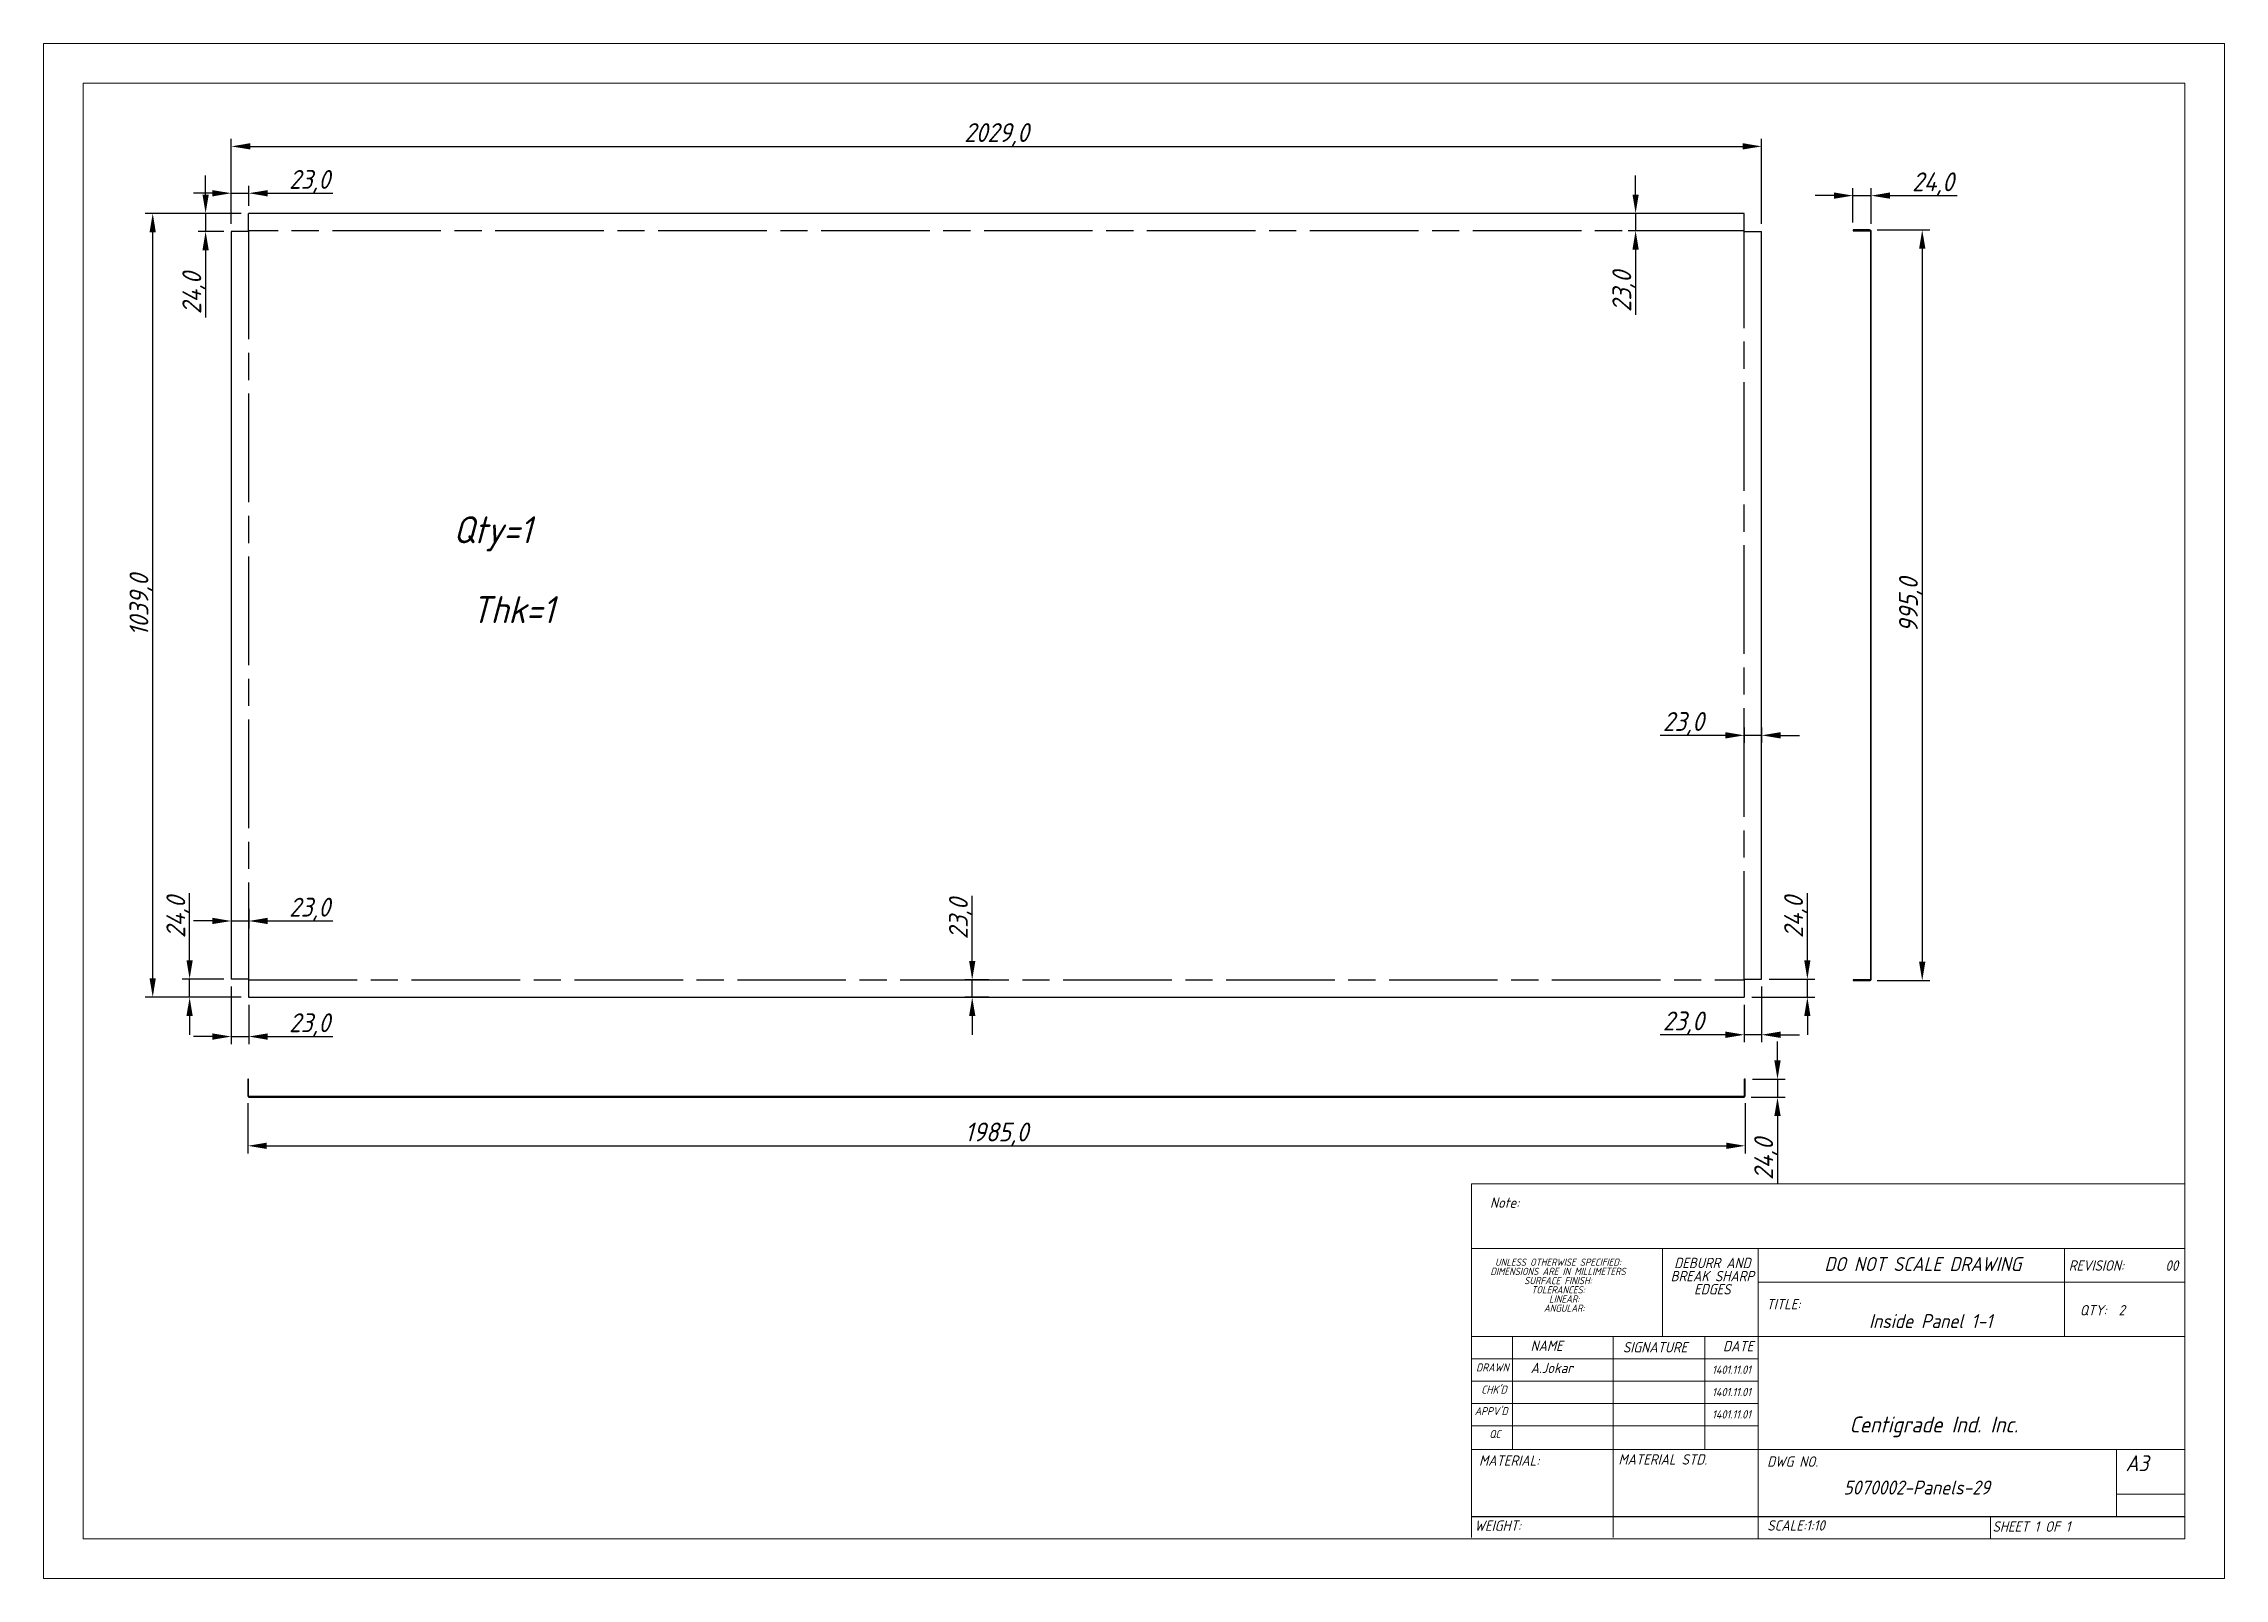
# Model space of a CAD drawing. Header units: inches. Extents: x 18597 to 101525, y -10106 to 51.
# Drawn here: x 54100 to 56991, y -5431 to -3397 of the extents above; entities that cross this region are included whole.
import ezdxf

# ---------------------------------------------------------------- set-up
doc = ezdxf.new("R2010")
doc.units = ezdxf.units.IN
doc.header["$LTSCALE"] = 6
doc.header["$MEASUREMENT"] = 0
doc.linetypes.add('ACAD_ISO08W100', pattern=[36, 24, -3, 6, -3])
doc.linetypes.add('SLD-Solid', pattern=[0])
doc.styles.add('GENISO', font='geniso.shx', dxfattribs={"oblique": 15})
doc.dimstyles.new('Scale', dxfattribs={"dimscale": 10, "dimtxt": 2.5, "dimasz": 2.5, "dimexe": 1, "dimexo": 1, "dimgap": 0.1, "dimtad": 1, "dimdec": 1, "dimzin": 0, "dimtxsty": 'GENISO', "dimcen": 2.5, "dimclrd": 1, "dimclre": 1, "dimclrt": 256, "dimadec": 0, "dimazin": 0, "dimtfac": 1, "dimtdec": 1, "dimtmove": 0, "dimatfit": 3, "dimfxl": 1, "dimtzin": 0, "dimlwd": -1, "dimlwe": -1, "dimarcsym": 0})

msp = doc.modelspace()

# ---------------------------------------------------------------- texts
at = {"style": 'GENISO', "oblique": 15}
for s, p in [('Qty=1', (54643.14, -4059.18)), ('Thk=1', (54667.23, -4165.06))]:
    msp.add_text(s, height=35.747, dxfattribs=at).set_placement(p)
at = {"attachment_point": 5, "style": 'GENISO'}
for s, insert, char_height in [('Note:', (56037.08, -4933.28), 13.737), ('DIMENSIONS ARE IN MILLIMETERS', (56107.89, -5024.39), 9.6156), ('UNLESS OTHERWISE SPECIFIED:', (56107.89, -5012.2), 9.6156), ('BREAK SHARP', (56312.5, -5030.66), 13.7366), ('DEBURR AND', (56312.5, -5013.25), 13.737), ('DO NOT SCALE DRAWING', (56591.57, -5014.69), 18.4916), ('REVISION:       00', (56857.6, -5016.64), 13.7366), ('SURFACE FINISH:', (56107.89, -5036.59), 9.6156), ('TOLERANCES:', (56107.89, -5048.78), 9.6156), ('LINEAR:', (56116.12, -5060.97), 9.616), ('EDGES', (56312.5, -5048.08), 13.737), ('ANGULAR:', (56116.12, -5073.16), 9.616), ('TITLE:', (56406.77, -5067.76), 13.737), ('Inside Panel 1-1', (56601.97, -5090.27), 18.4916), ('QTY:  2', (56829.57, -5075.86), 13.737), ('NAME', (56092.79, -5123), 13.737), ('DATE', (56346.77, -5123.44), 13.737), ('DRAWN', (56020.93, -5151.69), 10.567), ('A.Jokar', (56099.52, -5152.4), 13.737), ('SIGNATURE', (56236.61, -5124.97), 13.737), ("CHK'D", (56022.99, -5181.11), 10.567), ('1401.11.01', (56337.89, -5154.73), 10.989), ("APPV'D", (56019.25, -5209.65), 10.567), ('1401.11.01', (56337.89, -5184.34), 10.989), ('1401.11.01', (56337.89, -5213.95), 10.989), ('Centigrade Ind. Inc.', (56606.02, -5230.52), 21.1333), ('QC', (56024.28, -5239.95), 10.567), ('MATERIAL:', (56043.1, -5275.19), 13.737), ('MATERIAL STD.', (56246.73, -5273.63), 13.7366), ('DWG NO.', (56418.87, -5276.51), 13.737), ('A3', (56875.55, -5278.69), 21.133), ('5070002-Panels-29', (56583.5, -5310.91), 18.4916), ('WEIGHT:', (56028, -5361.46), 13.737), ('SCALE:1:10', (56423.43, -5361.14), 13.737), ('SHEET 1 OF 1', (56735.58, -5362.6), 13.7366)]:
    msp.add_mtext(s, dxfattribs=dict(at, insert=insert, char_height=char_height))

# ---------------------------------------------------------------- blocks, each defined once
blk = doc.blocks.new('*D534')
at = {"color": 1, "transparency": 16777216}
for p, q in [((54361.9, -3621.9), (54234.7, -3621.9)), ((54244.7, -4635.9), (54244.7, -3646.9)), ((54361.9, -4660.9), (54234.7, -4660.9))]:
    blk.add_line(p, q, dxfattribs=at)
for points in [[(54240.5, -3646.9), (54248.8, -3646.9), (54244.7, -3621.9)], [(54240.5, -4635.9), (54248.8, -4635.9), (54244.7, -4660.9)]]:
    blk.add_solid(points, dxfattribs=at)
at = {"layer": 'Defpoints', "color": 0, "transparency": 16777216}
for p in [(54244.7, -3621.9), (54371.9, -3621.9), (54371.9, -4660.9)]:
    blk.add_point(p, dxfattribs=at)
at = {"transparency": 16777216, "insert": (54229.3, -4141.4), "char_height": 25, "attachment_point": 5, "rotation": 90, "style": 'GENISO'}
blk.add_mtext('1039,0', dxfattribs=at)
blk = doc.blocks.new('*D535')
at = {"color": 1, "transparency": 16777216}
for p, q in [((54348.9, -3635.9), (54348.9, -3523.1)), ((56377.9, -3635.9), (56377.9, -3523.1)), ((54373.9, -3533.1), (56352.9, -3533.1))]:
    blk.add_line(p, q, dxfattribs=at)
for points in [[(54373.9, -3528.9), (54373.9, -3537.2), (54348.9, -3533.1)], [(56352.9, -3528.9), (56352.9, -3537.2), (56377.9, -3533.1)]]:
    blk.add_solid(points, dxfattribs=at)
at = {"layer": 'Defpoints', "color": 0, "transparency": 16777216}
for p in [(56377.9, -3533.1), (54348.9, -3645.9), (56377.9, -3645.9)]:
    blk.add_point(p, dxfattribs=at)
at = {"transparency": 16777216, "insert": (55363.4, -3517.7), "char_height": 25, "attachment_point": 5, "style": 'GENISO'}
blk.add_mtext('2029,0', dxfattribs=at)
blk = doc.blocks.new('*D536')
at = {"color": 1, "transparency": 16777216}
for p, q in [((56398.9, -4744.6), (56398.9, -4719.6)), ((56365.9, -4769.6), (56408.9, -4769.6)), ((56398.9, -4769.6), (56398.9, -4793.6)), ((56363.9, -4793.6), (56408.9, -4793.6)), ((56398.9, -4818.6), (56398.9, -4907.6))]:
    blk.add_line(p, q, dxfattribs=at)
for points in [[(56394.7, -4744.6), (56403.1, -4744.6), (56398.9, -4769.6)], [(56394.7, -4818.6), (56403.1, -4818.6), (56398.9, -4793.6)]]:
    blk.add_solid(points, dxfattribs=at)
at = {"layer": 'Defpoints', "color": 0, "transparency": 16777216}
for p in [(56355.9, -4769.6), (56353.9, -4793.6), (56398.9, -4793.6)]:
    blk.add_point(p, dxfattribs=at)
at = {"transparency": 16777216, "insert": (56383.5, -4875.6), "char_height": 25, "attachment_point": 5, "rotation": 90, "style": 'GENISO'}
blk.add_mtext('24,0', dxfattribs=at)
blk = doc.blocks.new('*D537')
at = {"color": 1, "transparency": 16777216}
for p, q in [((54370.9, -4801.6), (54370.9, -4867.9)), ((56355.9, -4801.6), (56355.9, -4867.9)), ((54395.9, -4857.9), (56330.9, -4857.9))]:
    blk.add_line(p, q, dxfattribs=at)
for points in [[(54395.9, -4853.7), (54395.9, -4862.1), (54370.9, -4857.9)], [(56330.9, -4853.7), (56330.9, -4862.1), (56355.9, -4857.9)]]:
    blk.add_solid(points, dxfattribs=at)
at = {"layer": 'Defpoints', "color": 0, "transparency": 16777216}
for p in [(54370.9, -4791.6), (56355.9, -4791.6), (56355.9, -4857.9)]:
    blk.add_point(p, dxfattribs=at)
at = {"transparency": 16777216, "insert": (55363.4, -4842.5), "char_height": 25, "attachment_point": 5, "style": 'GENISO'}
blk.add_mtext('1985,0', dxfattribs=at)
blk = doc.blocks.new('*D538')
at = {"color": 1, "transparency": 16777216}
for p, q in [((56474, -3598.4), (56449, -3598.4)), ((56499, -3633.9), (56499, -3588.4)), ((56499, -3598.4), (56523, -3598.4)), ((56523, -3635.9), (56523, -3588.4)), ((56548, -3598.4), (56637, -3598.4))]:
    blk.add_line(p, q, dxfattribs=at)
for points in [[(56474, -3594.2), (56474, -3602.5), (56499, -3598.4)], [(56548, -3594.2), (56548, -3602.5), (56523, -3598.4)]]:
    blk.add_solid(points, dxfattribs=at)
at = {"layer": 'Defpoints', "color": 0, "transparency": 16777216}
for p in [(56523, -3598.4), (56499, -3643.9), (56523, -3645.9)]:
    blk.add_point(p, dxfattribs=at)
at = {"transparency": 16777216, "insert": (56605, -3583), "char_height": 25, "attachment_point": 5, "style": 'GENISO'}
blk.add_mtext('24,0', dxfattribs=at)
blk = doc.blocks.new('*D539')
at = {"color": 1, "transparency": 16777216}
for p, q in [((56531, -3643.9), (56600.8, -3643.9)), ((56590.8, -3668.9), (56590.8, -4613.9)), ((56531, -4638.9), (56600.8, -4638.9))]:
    blk.add_line(p, q, dxfattribs=at)
for points in [[(56586.6, -3668.9), (56595, -3668.9), (56590.8, -3643.9)], [(56586.6, -4613.9), (56595, -4613.9), (56590.8, -4638.9)]]:
    blk.add_solid(points, dxfattribs=at)
at = {"layer": 'Defpoints', "color": 0, "transparency": 16777216}
for p in [(56521, -3643.9), (56521, -4638.9), (56590.8, -4638.9)]:
    blk.add_point(p, dxfattribs=at)
at = {"transparency": 16777216, "insert": (56575.4, -4141.4), "char_height": 25, "attachment_point": 5, "rotation": 90, "style": 'GENISO'}
blk.add_mtext('995,0', dxfattribs=at)
blk = doc.blocks.new('*D540')
at = {"color": 1, "transparency": 16777216}
for p, q in [((55331.2, -4612.9), (55331.2, -4526.4)), ((55353.4, -4637.9), (55321.2, -4637.9)), ((55331.2, -4660.9), (55331.2, -4637.9)), ((55353.4, -4660.9), (55321.2, -4660.9)), ((55331.2, -4685.9), (55331.2, -4710.9))]:
    blk.add_line(p, q, dxfattribs=at)
for points in [[(55327.1, -4612.9), (55335.4, -4612.9), (55331.2, -4637.9)], [(55327.1, -4685.9), (55335.4, -4685.9), (55331.2, -4660.9)]]:
    blk.add_solid(points, dxfattribs=at)
at = {"layer": 'Defpoints', "color": 0, "transparency": 16777216}
for p in [(55331.2, -4637.9), (55363.4, -4637.9), (55363.4, -4660.9)]:
    blk.add_point(p, dxfattribs=at)
at = {"transparency": 16777216, "insert": (55315.8, -4557.1), "char_height": 25, "attachment_point": 5, "rotation": 90, "style": 'GENISO'}
blk.add_mtext('23,0', dxfattribs=at)
blk = doc.blocks.new('*D541')
at = {"color": 1, "transparency": 16777216}
for p, q in [((54323.9, -4559.9), (54298.9, -4559.9)), ((54348.9, -4543.9), (54348.9, -4569.9)), ((54348.9, -4559.9), (54371.9, -4559.9)), ((54371.9, -4543.9), (54371.9, -4569.9)), ((54396.9, -4559.9), (54483.3, -4559.9))]:
    blk.add_line(p, q, dxfattribs=at)
for points in [[(54323.9, -4555.7), (54323.9, -4564), (54348.9, -4559.9)], [(54396.9, -4555.7), (54396.9, -4564), (54371.9, -4559.9)]]:
    blk.add_solid(points, dxfattribs=at)
at = {"layer": 'Defpoints', "color": 0, "transparency": 16777216}
for p in [(54348.9, -4533.9), (54371.9, -4533.9), (54371.9, -4559.9)]:
    blk.add_point(p, dxfattribs=at)
at = {"transparency": 16777216, "insert": (54452.6, -4544.5), "char_height": 25, "attachment_point": 5, "style": 'GENISO'}
blk.add_mtext('23,0', dxfattribs=at)
blk = doc.blocks.new('*D542')
at = {"color": 1, "transparency": 16777216}
for p, q in [((56354.9, -4303.5), (56354.9, -4323.8)), ((56377.9, -4303.5), (56377.9, -4323.8)), ((56329.9, -4313.8), (56243.4, -4313.8)), ((56377.9, -4313.8), (56354.9, -4313.8)), ((56402.9, -4313.8), (56427.9, -4313.8))]:
    blk.add_line(p, q, dxfattribs=at)
for points in [[(56329.9, -4309.6), (56329.9, -4318), (56354.9, -4313.8)], [(56402.9, -4309.6), (56402.9, -4318), (56377.9, -4313.8)]]:
    blk.add_solid(points, dxfattribs=at)
at = {"layer": 'Defpoints', "color": 0, "transparency": 16777216}
for p in [(56354.9, -4293.5), (56377.9, -4293.5), (56354.9, -4313.8)]:
    blk.add_point(p, dxfattribs=at)
at = {"transparency": 16777216, "insert": (56274.1, -4298.4), "char_height": 25, "attachment_point": 5, "style": 'GENISO'}
blk.add_mtext('23,0', dxfattribs=at)
blk = doc.blocks.new('*D543')
at = {"color": 1, "transparency": 16777216}
for p, q in [((56210.8, -3596.9), (56210.8, -3571.9)), ((56221.3, -3621.9), (56200.8, -3621.9)), ((56210.8, -3621.9), (56210.8, -3644.9)), ((56221.3, -3644.9), (56200.8, -3644.9)), ((56210.8, -3669.9), (56210.8, -3756.3))]:
    blk.add_line(p, q, dxfattribs=at)
for points in [[(56206.6, -3596.9), (56214.9, -3596.9), (56210.8, -3621.9)], [(56206.6, -3669.9), (56214.9, -3669.9), (56210.8, -3644.9)]]:
    blk.add_solid(points, dxfattribs=at)
at = {"layer": 'Defpoints', "color": 0, "transparency": 16777216}
for p in [(56231.3, -3621.9), (56210.8, -3644.9), (56231.3, -3644.9)]:
    blk.add_point(p, dxfattribs=at)
at = {"transparency": 16777216, "insert": (56195.4, -3725.6), "char_height": 25, "attachment_point": 5, "rotation": 90, "style": 'GENISO'}
blk.add_mtext('23,0', dxfattribs=at)
blk = doc.blocks.new('*D544')
at = {"color": 1, "transparency": 16777216}
for p, q in [((56438.5, -4611.9), (56438.5, -4522.9)), ((56387.9, -4636.9), (56448.5, -4636.9)), ((56438.5, -4660.9), (56438.5, -4636.9)), ((56364.9, -4660.9), (56448.5, -4660.9)), ((56438.5, -4685.9), (56438.5, -4710.9))]:
    blk.add_line(p, q, dxfattribs=at)
for points in [[(56434.3, -4611.9), (56442.6, -4611.9), (56438.5, -4636.9)], [(56434.3, -4685.9), (56442.6, -4685.9), (56438.5, -4660.9)]]:
    blk.add_solid(points, dxfattribs=at)
at = {"layer": 'Defpoints', "color": 0, "transparency": 16777216}
for p in [(56377.9, -4636.9), (56438.5, -4636.9), (56354.9, -4660.9)]:
    blk.add_point(p, dxfattribs=at)
at = {"transparency": 16777216, "insert": (56423.1, -4554.9), "char_height": 25, "attachment_point": 5, "rotation": 90, "style": 'GENISO'}
blk.add_mtext('24,0', dxfattribs=at)
blk = doc.blocks.new('*D545')
at = {"color": 1, "transparency": 16777216}
for p, q in [((56377.9, -4646.9), (56377.9, -4720.7)), ((56354.9, -4670.9), (56354.9, -4720.7)), ((56329.9, -4710.7), (56243.4, -4710.7)), ((56377.9, -4710.7), (56354.9, -4710.7)), ((56402.9, -4710.7), (56427.9, -4710.7))]:
    blk.add_line(p, q, dxfattribs=at)
for points in [[(56329.9, -4706.5), (56329.9, -4714.9), (56354.9, -4710.7)], [(56402.9, -4706.5), (56402.9, -4714.9), (56377.9, -4710.7)]]:
    blk.add_solid(points, dxfattribs=at)
at = {"layer": 'Defpoints', "color": 0, "transparency": 16777216}
for p in [(56377.9, -4636.9), (56354.9, -4660.9), (56354.9, -4710.7)]:
    blk.add_point(p, dxfattribs=at)
at = {"transparency": 16777216, "insert": (56274.1, -4695.3), "char_height": 25, "attachment_point": 5, "style": 'GENISO'}
blk.add_mtext('23,0', dxfattribs=at)
blk = doc.blocks.new('*D546')
at = {"color": 1, "transparency": 16777216}
for p, q in [((54348.9, -4646.9), (54348.9, -4723.1)), ((54371.9, -4670.9), (54371.9, -4723.1)), ((54323.9, -4713.1), (54298.9, -4713.1)), ((54348.9, -4713.1), (54371.9, -4713.1)), ((54396.9, -4713.1), (54483.3, -4713.1))]:
    blk.add_line(p, q, dxfattribs=at)
for points in [[(54323.9, -4708.9), (54323.9, -4717.3), (54348.9, -4713.1)], [(54396.9, -4708.9), (54396.9, -4717.3), (54371.9, -4713.1)]]:
    blk.add_solid(points, dxfattribs=at)
at = {"layer": 'Defpoints', "color": 0, "transparency": 16777216}
for p in [(54348.9, -4636.9), (54371.9, -4660.9), (54371.9, -4713.1)]:
    blk.add_point(p, dxfattribs=at)
at = {"transparency": 16777216, "insert": (54452.6, -4697.7), "char_height": 25, "attachment_point": 5, "style": 'GENISO'}
blk.add_mtext('23,0', dxfattribs=at)
blk = doc.blocks.new('*D547')
at = {"color": 1, "transparency": 16777216}
for p, q in [((54293.6, -4611.9), (54293.6, -4522.9)), ((54338.9, -4636.9), (54283.6, -4636.9)), ((54293.6, -4660.9), (54293.6, -4636.9)), ((54361.9, -4660.9), (54283.6, -4660.9)), ((54293.6, -4685.9), (54293.6, -4710.9))]:
    blk.add_line(p, q, dxfattribs=at)
for points in [[(54289.4, -4611.9), (54297.7, -4611.9), (54293.6, -4636.9)], [(54289.4, -4685.9), (54297.7, -4685.9), (54293.6, -4660.9)]]:
    blk.add_solid(points, dxfattribs=at)
at = {"layer": 'Defpoints', "color": 0, "transparency": 16777216}
for p in [(54293.6, -4636.9), (54348.9, -4636.9), (54371.9, -4660.9)]:
    blk.add_point(p, dxfattribs=at)
at = {"transparency": 16777216, "insert": (54278.2, -4554.9), "char_height": 25, "attachment_point": 5, "rotation": 90, "style": 'GENISO'}
blk.add_mtext('24,0', dxfattribs=at)
blk = doc.blocks.new('*D548')
at = {"color": 1, "transparency": 16777216}
for p, q in [((54314.8, -3596.9), (54314.8, -3571.9)), ((54361.9, -3621.9), (54304.8, -3621.9)), ((54314.8, -3621.9), (54314.8, -3645.9)), ((54338.9, -3645.9), (54304.8, -3645.9)), ((54314.8, -3670.9), (54314.8, -3759.8))]:
    blk.add_line(p, q, dxfattribs=at)
for points in [[(54310.6, -3596.9), (54319, -3596.9), (54314.8, -3621.9)], [(54310.6, -3670.9), (54319, -3670.9), (54314.8, -3645.9)]]:
    blk.add_solid(points, dxfattribs=at)
at = {"layer": 'Defpoints', "color": 0, "transparency": 16777216}
for p in [(54371.9, -3621.9), (54314.8, -3645.9), (54348.9, -3645.9)]:
    blk.add_point(p, dxfattribs=at)
at = {"transparency": 16777216, "insert": (54299.4, -3727.9), "char_height": 25, "attachment_point": 5, "rotation": 90, "style": 'GENISO'}
blk.add_mtext('24,0', dxfattribs=at)
blk = doc.blocks.new('*D549')
at = {"color": 1, "transparency": 16777216}
for p, q in [((54348.9, -3635.9), (54348.9, -3585.2)), ((54371.9, -3611.9), (54371.9, -3585.2)), ((54323.9, -3595.2), (54298.9, -3595.2)), ((54348.9, -3595.2), (54371.9, -3595.2)), ((54396.9, -3595.2), (54483.3, -3595.2))]:
    blk.add_line(p, q, dxfattribs=at)
for points in [[(54323.9, -3591.1), (54323.9, -3599.4), (54348.9, -3595.2)], [(54396.9, -3591.1), (54396.9, -3599.4), (54371.9, -3595.2)]]:
    blk.add_solid(points, dxfattribs=at)
at = {"layer": 'Defpoints', "color": 0, "transparency": 16777216}
for p in [(54371.9, -3595.2), (54371.9, -3621.9), (54348.9, -3645.9)]:
    blk.add_point(p, dxfattribs=at)
at = {"transparency": 16777216, "insert": (54452.6, -3579.8), "char_height": 25, "attachment_point": 5, "style": 'GENISO'}
blk.add_mtext('23,0', dxfattribs=at)

# ---------------------------------------------------------------- dimensions: what is measured, and where the dimension line sits
for base, p1, p2, picture, middle in [((56377.85, -3533.05), (54348.85, -3645.87), (56377.85, -3645.87), '*D535', (55363.35, -3517.68)), ((54371.85, -3595.22), (54348.85, -3645.87), (54371.85, -3621.87), '*D549', (54452.58, -3579.85)), ((56523.02, -3598.36), (56499.02, -3643.87), (56523.02, -3645.87), '*D538', (56605, -3582.99)), ((56354.85, -4313.81), (56377.85, -4293.48), (56354.85, -4293.48), '*D542', (56274.12, -4298.43)), ((54371.85, -4559.87), (54348.85, -4533.9), (54371.85, -4533.9), '*D541', (54452.58, -4544.49)), ((54371.85, -4713.09), (54348.85, -4636.87), (54371.85, -4660.87), '*D546', (54452.58, -4697.72)), ((56354.85, -4710.69), (56377.85, -4636.87), (56354.85, -4660.87), '*D545', (56274.12, -4695.31)), ((56355.85, -4857.89), (54370.85, -4791.62), (56355.85, -4791.62), '*D537', (55363.35, -4842.52))]:
    dim = msp.add_linear_dim(base=base, p1=p1, p2=p2, dimstyle='Scale')
    dim.commit()
    dim.dimension.update_dxf_attribs({"geometry": picture, "text_midpoint": middle})
for base, p1, p2, picture, middle in [((54314.8, -3645.87), (54371.85, -3621.87), (54348.85, -3645.87), '*D548', (54299.42, -3727.86)), ((56210.78, -3644.87), (56231.31, -3621.87), (56231.31, -3644.87), '*D543', (56195.4, -3725.61)), ((54244.67, -3621.87), (54371.85, -4660.87), (54371.85, -3621.87), '*D534', (54229.3, -4141.37)), ((56590.81, -4638.87), (56521.02, -3643.87), (56521.02, -4638.87), '*D539', (56575.44, -4141.37)), ((54293.56, -4636.87), (54371.85, -4660.87), (54348.85, -4636.87), '*D547', (54278.19, -4554.89)), ((55331.22, -4637.87), (55363.35, -4660.87), (55363.35, -4637.87), '*D540', (55315.84, -4557.14)), ((56438.46, -4636.87), (56354.85, -4660.87), (56377.85, -4636.87), '*D544', (56423.08, -4554.89)), ((56398.92, -4793.62), (56355.85, -4769.62), (56353.85, -4793.62), '*D536', (56383.54, -4875.61))]:
    dim = msp.add_linear_dim(base=base, p1=p1, p2=p2, angle=90, dimstyle='Scale')
    dim.commit()
    dim.dimension.update_dxf_attribs({"geometry": picture, "text_midpoint": middle})

# ---------------------------------------------------------------- linework, layer by layer
for p, q in [((54371.85, -3644.87), (54371.85, -3621.87)), ((56354.85, -3644.87), (56354.85, -3621.87)), ((54371.85, -3645.87), (54348.85, -3645.87)), ((56354.85, -3645.87), (56377.85, -3645.87)), ((54371.85, -4636.87), (54348.85, -4636.87)), ((54371.85, -4637.87), (54371.85, -4660.87)), ((56354.85, -4636.87), (56377.85, -4636.87)), ((56354.85, -4637.87), (56354.85, -4660.87)), ((55993.01, -5349.45), (56939.15, -5349.45))]:
    msp.add_line(p, q)
at = {"color": 7, "linetype": 'SLD-Solid', "lineweight": 0}
for p, q in [((55993.01, -4908.1), (56939.15, -4908.1)), ((55993.01, -4908.1), (55993.01, -4994.12)), ((55993.01, -4994.12), (56939.15, -4994.12)), ((55993.01, -4994.12), (55993.01, -5377.32)), ((56246.61, -4994.12), (56246.61, -5110.82)), ((56373.41, -4994.12), (56373.41, -5379.06)), ((56779.53, -5110.82), (56779.53, -4994.12)), ((56939.15, -5038.54), (56373.41, -5038.54)), ((56939.15, -5110.82), (55993.01, -5110.82)), ((56047.35, -5110.82), (56047.35, -5260.62)), ((56181.06, -5110.82), (56181.06, -5377.32)), ((56302.34, -5110.82), (56302.34, -5260.62)), ((56373.41, -5377.32), (56373.41, -5110.82)), ((56373.41, -5140.43), (55993.01, -5140.43)), ((56373.41, -5170.04), (55993.01, -5170.04)), ((56373.41, -5199.65), (55993.01, -5199.65)), ((56373.41, -5229.26), (55993.01, -5229.26)), ((56065.46, -5260.62), (55993.01, -5260.62)), ((56065.46, -5260.62), (56939.15, -5260.62)), ((56848.58, -5349.45), (56848.58, -5260.62)), ((56939.15, -5319.84), (56848.58, -5319.84)), ((56681.36, -5379.06), (56681.36, -5349.45))]:
    msp.add_line(p, q, dxfattribs=at)
for points in [[(54100.02, -3396.89), (56991.41, -3396.89), (56991.41, -5431.31), (54100.02, -5431.31)], [(54152.27, -3449.14), (56939.15, -3449.14), (56939.15, -5379.06), (54152.27, -5379.06)]]:
    msp.add_lwpolyline(points, close=True, dxfattribs=at)
for points in [[(56354.85, -3621.87), (54371.85, -3621.87)], [(54348.85, -3645.87), (54348.85, -4636.87)], [(56377.85, -4636.87), (56377.85, -3645.87)], [(54371.85, -4660.87), (56354.85, -4660.87)]]:
    msp.add_lwpolyline(points)
at = {"linetype": 'ACAD_ISO08W100'}
msp.add_lwpolyline([(54371.85, -4637.87), (56354.85, -4637.87), (56354.85, -3644.87), (54371.85, -3644.87)], close=True, dxfattribs=at)
for points in [[(56499.02, -4638.87), (56521.02, -4638.87, 0.4142136), (56523.02, -4636.87), (56523.02, -3645.87, 0.4142136), (56521.02, -3643.87), (56499.02, -3643.87), (56499.02, -3644.87), (56521.02, -3644.87, -0.4142136), (56522.02, -3645.87), (56522.02, -4636.87, -0.4142136), (56521.02, -4637.87), (56499.02, -4637.87)], [(54370.85, -4769.62), (54370.85, -4791.62, 0.4142136), (54372.85, -4793.62), (56353.85, -4793.62, 0.4142136), (56355.85, -4791.62), (56355.85, -4769.62), (56354.85, -4769.62), (56354.85, -4791.62, -0.4142136), (56353.85, -4792.62), (54372.85, -4792.62, -0.4142136), (54371.85, -4791.62), (54371.85, -4769.62)]]:
    msp.add_lwpolyline(points, format="xyb", close=True)

msp.set_redraw_order([(e.dxf.handle, doc.entitydb.next_handle()) for e in msp.query("TEXT MTEXT ATTDEF DIMENSION ARC_DIMENSION")])  # texts and dimensions are drawn at this point

doc.saveas('drawing.dxf')
